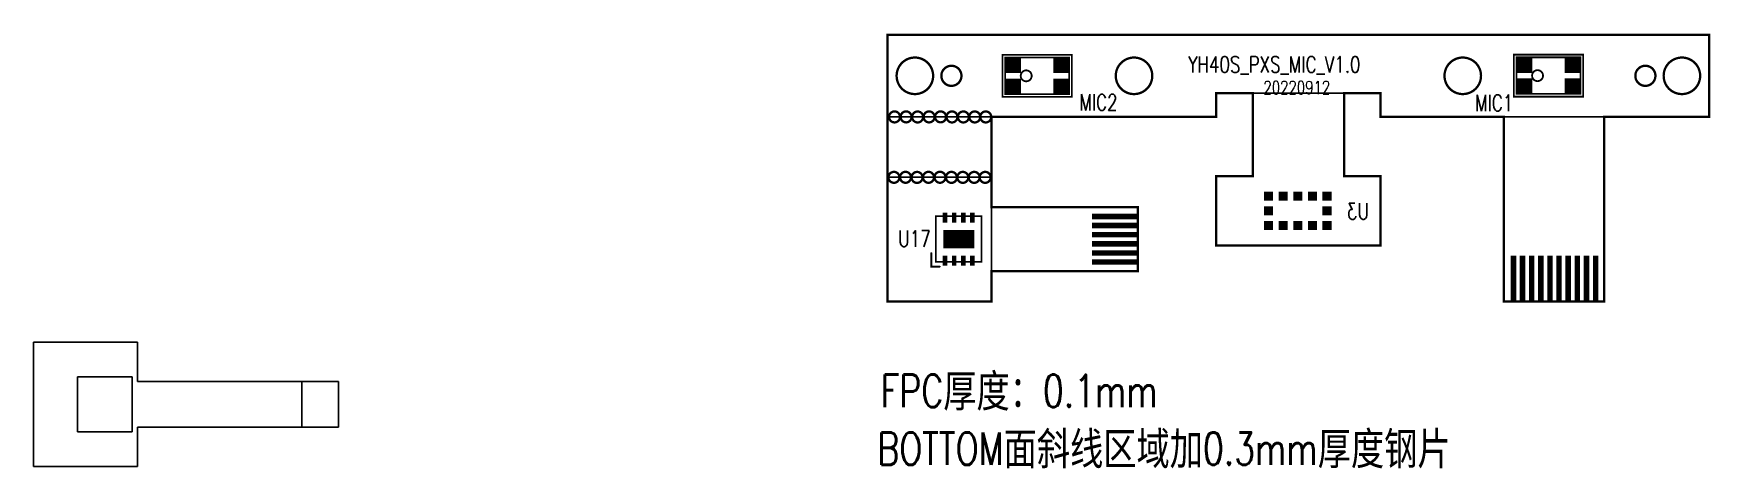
# Model space of a CAD drawing. Extents: x -144 to 4730, y -3845 to 502.
# Drawn here: x 1197.8 to 1289.6, y -3844.9 to -3821.1 of the extents above; entities that cross this region are included whole.
import ezdxf

# ---------------------------------------------------------------- set-up
doc = ezdxf.new("R2010")
doc.units = 0
doc.header["$LTSCALE"] = 15
doc.header["$MEASUREMENT"] = 0
doc.linetypes.add('KEEPOUT_00001000$0', pattern=[2, 1, 1])
doc.layers.get('0').update_dxf_attribs({"linetype": 'CONTINUOUS'})
for name, color, linetype in [('BOARD_CUTOUT_00', 254, 'CONTINUOUS'), ('BOARD_OUTLINE_00', 254, 'CONTINUOUS'), ('DRIL_PLTE_THRU_01', 16, 'CONTINUOUS'), ('DRIL_PLTE_THRU_02', 176, 'CONTINUOUS'), ('KEEPOUT_02', 67, 'CONTINUOUS'), ('PADS_BOT', 5, 'CONTINUOUS'), ('PADS_INNER', 1, 'CONTINUOUS'), ('PADS_TOP', 1, 'CONTINUOUS'), ('PART_NAME_01', 254, 'CONTINUOUS'), ('PART_NAME_02', 183, 'CONTINUOUS'), ('PART_TOP_2DLINE_01', 254, 'CONTINUOUS'), ('TEXT_01', 1, 'CONTINUOUS'), ('TEXT_26', 6, 'CONTINUOUS')]:
    doc.layers.add(name, color=color, linetype=linetype)
doc.styles.add('W0$1016', font='simplex', dxfattribs={"width": 0.75})
doc.styles.add('W0$127', font='simplex', dxfattribs={"width": 0.75})
doc.styles.add('W0$254', font='simplex', dxfattribs={"width": 0.75})

msp = doc.modelspace()

# ---------------------------------------------------------------- texts
at = {"layer": 'TEXT_01', "style": 'W0$254', "width": 0.75}
for s, p in [('FPC厚度：0.1mm', (1244.21, -3841.586)), ('BOTTOM面斜线区域加0.3mm厚度钢片', (1244.029, -3844.746))]:
    msp.add_text(s, height=1.778, dxfattribs=at).set_placement(p)
at = {"layer": 'TEXT_26', "width": 0.75}
for s, height, style, p in [('YH40S_PXS_MIC_V1.0', 0.889, 'W0$127', (1261.05, -3823.267)), ('20220912', 0.7112, 'W0$1016', (1265.169, -3824.44))]:
    msp.add_text(s, height=height, dxfattribs=dict(at, style=style)).set_placement(p)

# ---------------------------------------------------------------- blocks, each defined once
blk = doc.blocks.new('SMOOTH_0$127')
at = {"const_width": 0.0635}
blk.add_lwpolyline([(-0.03175, 0, 1), (0.03175, 0, 1)], format="xyb", close=True, dxfattribs=at)
blk = doc.blocks.new('BOARD_68')
at = {"layer": 'BOARD_CUTOUT_00', "const_width": 0.127}
for points in [[(0.392, 12.35, 1), (2.392, 12.35, 1)], [(2.842, 12.35, 1), (3.942, 12.35, 1)], [(12.392, 12.35, 1), (14.392, 12.35, 1)], [(30.392, 12.35, 1), (32.392, 12.35, 1)], [(40.842, 12.35, 1), (41.942, 12.35, 1)], [(42.392, 12.35, 1), (44.392, 12.35, 1)], [(0.578, 10.1, 1), (-0.022, 10.1, 1)], [(0.912, 10.401, 1), (0.912, 9.801, 1)], [(1.843, 10.096, 1), (1.243, 10.096, 1)], [(2.471, 10.1, 1), (1.871, 10.1, 1)], [(3.1, 10.102, 1), (2.5, 10.102, 1)], [(3.724, 10.098, 1), (3.124, 10.098, 1)], [(4.347, 10.097, 1), (3.747, 10.097, 1)], [(4.971, 10.098, 1), (4.371, 10.098, 1)], [(5.573, 10.098, 1), (4.973, 10.098, 1)], [(0.547, 6.791, 1), (-0.053, 6.791, 1)], [(0.881, 7.093, 1), (0.881, 6.493, 1)], [(1.812, 6.787, 1), (1.212, 6.787, 1)], [(2.44, 6.792, 1), (1.84, 6.792, 1)], [(3.069, 6.794, 1), (2.469, 6.794, 1)], [(3.693, 6.789, 1), (3.093, 6.789, 1)], [(4.316, 6.789, 1), (3.716, 6.789, 1)], [(4.94, 6.789, 1), (4.34, 6.789, 1)], [(5.542, 6.789, 1), (4.942, 6.789, 1)]]:
    blk.add_lwpolyline(points, format="xyb", close=True, dxfattribs=at)
at = {"layer": 'BOARD_OUTLINE_00', "const_width": 0.127}
blk.add_lwpolyline([(-0.107, 0), (5.593, 0), (5.593, 1.65), (13.593, 1.65), (13.593, 5.15), (5.592, 5.15), (5.592, 10.1), (17.892, 10.1), (17.892, 11.4), (19.892, 11.4), (19.892, 6.85), (17.892, 6.85), (17.892, 3.05), (26.892, 3.05), (26.892, 6.85), (24.892, 6.85), (24.892, 11.401), (26.892, 11.401), (26.892, 10.1), (33.643, 10.1), (33.643, 0), (39.142, 0), (39.142, 10.101), (44.892, 10.101), (44.892, 14.601), (-0.107, 14.601)], close=True, dxfattribs=at)
at = {"layer": 'BOARD_OUTLINE_00'}
for p in [(-0.107, 14.601), (44.892, 14.601), (17.892, 11.4), (19.892, 11.4), (24.892, 11.401), (26.892, 11.401), (5.592, 10.1), (17.892, 10.1), (26.892, 10.1), (33.643, 10.1), (39.142, 10.101), (44.892, 10.101), (17.892, 6.85), (19.892, 6.85), (24.892, 6.85), (26.892, 6.85), (5.592, 5.15), (13.593, 5.15), (17.892, 3.05), (26.892, 3.05), (5.593, 1.65), (13.593, 1.65), (-0.107, 0), (5.593, 0), (33.643, 0), (39.142, 0)]:
    blk.add_blockref('SMOOTH_0$127', p, dxfattribs=at)
blk = doc.blocks.new('KEEPOUT_69')
at = {"layer": 'KEEPOUT_02', "linetype": 'KEEPOUT_00001000$0'}
blk.add_lwpolyline([(0.781304, -0.58674), (6.480556, -0.58674), (6.480556, -7.38759), (0.781304, -7.38759)], close=True, dxfattribs=at)
blk = doc.blocks.new('KEEPOUT_70')
at = {"layer": 'KEEPOUT_02', "linetype": 'KEEPOUT_00001000$0'}
blk.add_lwpolyline([(0.14605, -0.131826), (45.146722, -0.131826), (45.146722, -4.631436), (27.145488, -4.631436), (27.145488, -3.332226), (18.146268, -3.332226), (18.146268, -4.632198), (0.14605, -4.632198)], close=True, dxfattribs=at)
blk = doc.blocks.new('DRIL_HOLE_0')
blk.add_lwpolyline([(0, 0, 1), (0, 0, 1)], format="xyb", close=True)
blk = doc.blocks.new('PAD_0')
blk.add_lwpolyline([(0, 0, 1), (0, 0, 1)], format="xyb", close=True)
blk = doc.blocks.new('PAD_1')
at = {"const_width": 0.3}
blk.add_lwpolyline([(-1.25, 0), (1.25, 0)], dxfattribs=at)
blk = doc.blocks.new('STK_BOT_5')
at = {"layer": 'DRIL_PLTE_THRU_01'}
blk.add_blockref('DRIL_HOLE_0', (0, 0), dxfattribs=at)
at = {"layer": 'DRIL_PLTE_THRU_02'}
blk.add_blockref('DRIL_HOLE_0', (0, 0), dxfattribs=at)
at = {"layer": 'PADS_BOT', "rotation": 90}
blk.add_blockref('PAD_1', (0, 0), dxfattribs=at)
at = {"layer": 'PADS_INNER'}
blk.add_blockref('PAD_0', (0, 0), dxfattribs=at)
at = {"layer": 'PADS_TOP'}
blk.add_blockref('PAD_0', (0, 0), dxfattribs=at)
blk = doc.blocks.new('SYM_BOT_3')
for p in [(-2.75, 0), (-2.25, 0), (-1.75, 0), (-1.25, 0), (-0.75, 0), (-0.25, 0), (0.25, 0), (0.75, 0), (1.25, 0), (1.75, 0)]:
    blk.add_blockref('STK_BOT_5', p)
blk = doc.blocks.new('PART_BOT_0')
blk.add_blockref('SYM_BOT_3', (0, 0))
blk = doc.blocks.new('SMOOTH_0$1')
at = {"const_width": 0.05}
blk.add_lwpolyline([(-0.025, 0, 1), (0.025, 0, 1)], format="xyb", close=True, dxfattribs=at)
blk = doc.blocks.new('PART_BODY_TOP_3')
at = {"layer": 'PART_TOP_2DLINE_01', "const_width": 0.1}
blk.add_lwpolyline([(-1.51, 1.04), (-1.51, 1.5), (-0.77, 1.5)], dxfattribs=at)
blk.add_lwpolyline([(-1.25, 1.25), (1.25, 1.25), (1.25, -1.25), (-1.25, -1.25)], close=True, dxfattribs=at)
at = {"layer": 'PART_TOP_2DLINE_01'}
for p in [(-1.51, 1.5), (-1.51, 1.04), (-1.25, 1.25), (-0.77, 1.5), (1.25, 1.25), (-1.25, -1.25), (1.25, -1.25)]:
    blk.add_blockref('SMOOTH_0$1', p, dxfattribs=at)
blk = doc.blocks.new('PAD_2')
at = {"const_width": 0.25}
blk.add_lwpolyline([(-0.275, 0), (0.275, 0)], dxfattribs=at)
blk = doc.blocks.new('STK_TOP_7')
at = {"layer": 'DRIL_PLTE_THRU_01'}
blk.add_blockref('DRIL_HOLE_0', (0, 0), dxfattribs=at)
at = {"layer": 'DRIL_PLTE_THRU_02'}
blk.add_blockref('DRIL_HOLE_0', (0, 0), dxfattribs=at)
at = {"layer": 'PADS_BOT'}
blk.add_blockref('PAD_0', (0, 0), dxfattribs=at)
at = {"layer": 'PADS_INNER'}
blk.add_blockref('PAD_0', (0, 0), dxfattribs=at)
at = {"layer": 'PADS_TOP'}
blk.add_blockref('PAD_2', (0, 0), dxfattribs=at)
blk = doc.blocks.new('PAD_3')
at = {"const_width": 1}
blk.add_lwpolyline([(-0.85, 0), (0.85, 0)], dxfattribs=at)
blk = doc.blocks.new('STK_TOP_8')
at = {"layer": 'DRIL_PLTE_THRU_01'}
blk.add_blockref('DRIL_HOLE_0', (0, 0), dxfattribs=at)
at = {"layer": 'DRIL_PLTE_THRU_02'}
blk.add_blockref('DRIL_HOLE_0', (0, 0), dxfattribs=at)
at = {"layer": 'PADS_BOT'}
blk.add_blockref('PAD_0', (0, 0), dxfattribs=at)
at = {"layer": 'PADS_INNER'}
blk.add_blockref('PAD_0', (0, 0), dxfattribs=at)
at = {"layer": 'PADS_TOP', "rotation": 90}
blk.add_blockref('PAD_3', (0, 0), dxfattribs=at)
blk = doc.blocks.new('SYM_TOP_5')
for name, p in [('PART_BODY_TOP_3', (0, 0)), ('STK_TOP_8', (0, 0)), ('STK_TOP_7', (-1.175, 0.75)), ('STK_TOP_7', (-1.175, 0.25)), ('STK_TOP_7', (1.175, 0.75)), ('STK_TOP_7', (1.175, 0.25)), ('STK_TOP_7', (-1.175, -0.25)), ('STK_TOP_7', (-1.175, -0.75)), ('STK_TOP_7', (1.175, -0.25)), ('STK_TOP_7', (1.175, -0.75))]:
    blk.add_blockref(name, p)
blk = doc.blocks.new('PART_TOP_1')
blk.add_blockref('SYM_TOP_5', (0, 0))
at = {"layer": 'PART_NAME_01', "style": 'W0$127', "width": 0.75}
blk.add_text('U17', height=0.889, rotation=270, dxfattribs=at).set_placement((-0.42037, 3.311652))
blk = doc.blocks.new('PART_BODY_TOP_4')
at = {"layer": 'PART_TOP_2DLINE_01', "const_width": 0.1}
for points in [[(-1.15, 1.9), (1.15, 1.9), (1.15, -1.9), (-1.15, -1.9)], [(-1, 1.75), (1, 1.75), (1, -1.75), (-1, -1.75)]]:
    blk.add_lwpolyline(points, close=True, dxfattribs=at)
blk.add_lwpolyline([(0.3, 0.6, 1), (-0.3, 0.6, 1)], format="xyb", close=True, dxfattribs=at)
at = {"layer": 'PART_TOP_2DLINE_01'}
for p in [(-1.15, 1.9), (1.15, 1.9), (-1, 1.75), (1, 1.75), (-1, -1.75), (1, -1.75), (-1.15, -1.9), (1.15, -1.9)]:
    blk.add_blockref('SMOOTH_0$1', p, dxfattribs=at)
blk = doc.blocks.new('PAD_4')
at = {"const_width": 0.9}
blk.add_lwpolyline([(-0.45, 0), (0.45, 0)], dxfattribs=at)
blk = doc.blocks.new('STK_TOP_9')
at = {"layer": 'DRIL_PLTE_THRU_01'}
blk.add_blockref('DRIL_HOLE_0', (0, 0), dxfattribs=at)
at = {"layer": 'DRIL_PLTE_THRU_02'}
blk.add_blockref('DRIL_HOLE_0', (0, 0), dxfattribs=at)
at = {"layer": 'PADS_BOT'}
blk.add_blockref('PAD_0', (0, 0), dxfattribs=at)
at = {"layer": 'PADS_INNER'}
blk.add_blockref('PAD_0', (0, 0), dxfattribs=at)
at = {"layer": 'PADS_TOP'}
blk.add_blockref('PAD_4', (0, 0), dxfattribs=at)
blk = doc.blocks.new('SYM_TOP_6')
for name, p in [('PART_BODY_TOP_4', (0, 0)), ('STK_TOP_9', (-0.6, 1.33)), ('STK_TOP_9', (0.6, 1.33)), ('STK_TOP_9', (-0.6, -1.33)), ('STK_TOP_9', (0.6, -1.33))]:
    blk.add_blockref(name, p)
blk = doc.blocks.new('PART_TOP_2')
blk.add_blockref('SYM_TOP_6', (0, 0))
at = {"layer": 'PART_NAME_01', "style": 'W0$127', "width": 0.75}
blk.add_text('MIC1', height=0.889, rotation=270, dxfattribs=at).set_placement((-1.937, 4.015))
blk = doc.blocks.new('PART_TOP_3')
blk.add_blockref('SYM_TOP_6', (0, 0))
at = {"layer": 'PART_NAME_01', "style": 'W0$127', "width": 0.75}
blk.add_text('MIC2', height=0.889, rotation=270, dxfattribs=at).set_placement((-1.897, -2.314))
blk = doc.blocks.new('SYM_BOT_7')
for p in [(-1.25, 0), (-0.75, 0), (-0.25, 0), (0.25, 0), (0.75, 0), (1.25, 0)]:
    blk.add_blockref('STK_BOT_5', p)
blk = doc.blocks.new('PART_BOT_4')
blk.add_blockref('SYM_BOT_7', (0, 0))
blk = doc.blocks.new('PAD_5')
at = {"const_width": 0.5}
blk.add_lwpolyline([(-0.25, 0), (0.25, 0)], dxfattribs=at)
blk = doc.blocks.new('STK_BOT_6')
at = {"layer": 'DRIL_PLTE_THRU_01'}
blk.add_blockref('DRIL_HOLE_0', (0, 0), dxfattribs=at)
at = {"layer": 'DRIL_PLTE_THRU_02'}
blk.add_blockref('DRIL_HOLE_0', (0, 0), dxfattribs=at)
at = {"layer": 'PADS_BOT'}
blk.add_blockref('PAD_5', (0, 0), dxfattribs=at)
at = {"layer": 'PADS_INNER'}
blk.add_blockref('PAD_0', (0, 0), dxfattribs=at)
at = {"layer": 'PADS_TOP'}
blk.add_blockref('PAD_0', (0, 0), dxfattribs=at)
blk = doc.blocks.new('SYM_BOT_4')
for p in [(-1.6, 0.8), (-0.8, 0.8), (0, 0.8), (0.8, 0.8), (1.6, 0.8), (-1.6, 0), (1.6, 0), (-1.6, -0.8), (-0.8, -0.8), (0, -0.8), (0.8, -0.8), (1.6, -0.8)]:
    blk.add_blockref('STK_BOT_6', p)
blk = doc.blocks.new('PART_BOT_5')
blk.add_blockref('SYM_BOT_4', (0, 0))
at = {"layer": 'PART_NAME_02', "style": 'W0$127', "width": 0.75}
blk.add_text('U3', height=0.889, dxfattribs=at).set_placement((-3.900424, -0.470408))

# ---------------------------------------------------------------- linework, layer by layer
at = {"color": 7, "linetype": 'Continuous'}
for p, q in [((1197.826, -3838.03), (1203.526, -3838.03)), ((1197.826, -3844.83), (1197.826, -3838.03)), ((1203.526, -3838.03), (1203.526, -3840.18)), ((1203.226, -3839.93), (1200.226, -3839.93)), ((1200.226, -3839.93), (1200.226, -3842.93)), ((1203.226, -3842.93), (1203.226, -3839.93)), ((1203.526, -3840.18), (1203.626, -3840.18)), ((1214.526, -3840.18), (1203.626, -3840.18)), ((1212.526, -3840.18), (1212.526, -3842.68)), ((1214.526, -3842.68), (1214.526, -3840.18)), ((1214.526, -3840.18), (1214.526, -3842.68)), ((1203.526, -3842.68), (1203.626, -3842.68)), ((1203.526, -3842.68), (1203.526, -3844.83)), ((1214.526, -3842.68), (1203.626, -3842.68)), ((1200.226, -3842.93), (1203.226, -3842.93)), ((1203.526, -3844.83), (1197.826, -3844.83))]:
    msp.add_line(p, q, dxfattribs=at)

# ---------------------------------------------------------------- block references
for name, p in [('BOARD_68', (1244.693, -3835.794)), ('KEEPOUT_70', (1244.439, -3821.062)), ('KEEPOUT_69', (1243.803, -3828.406))]:
    msp.add_blockref(name, p)
at = {"rotation": 90}
for name, p in [('PART_TOP_3', (1252.781, -3823.446)), ('PART_TOP_2', (1280.78, -3823.435)), ('PART_TOP_1', (1248.486, -3832.384))]:
    msp.add_blockref(name, p, dxfattribs=at)
at = {"xscale": -1}
msp.add_blockref('PART_BOT_5', (1267.052, -3830.837), dxfattribs=at)
for name, p, rotation in [('PART_BOT_4', (1257.034, -3832.394), 90), ('PART_BOT_0', (1281.61, -3834.545), 180)]:
    msp.add_blockref(name, p, dxfattribs=dict(at, rotation=rotation))

msp.set_redraw_order([(e.dxf.handle, doc.entitydb.next_handle()) for e in msp.query("TEXT MTEXT ATTDEF DIMENSION ARC_DIMENSION")])  # texts and dimensions are drawn at this point

doc.saveas('drawing.dxf')
